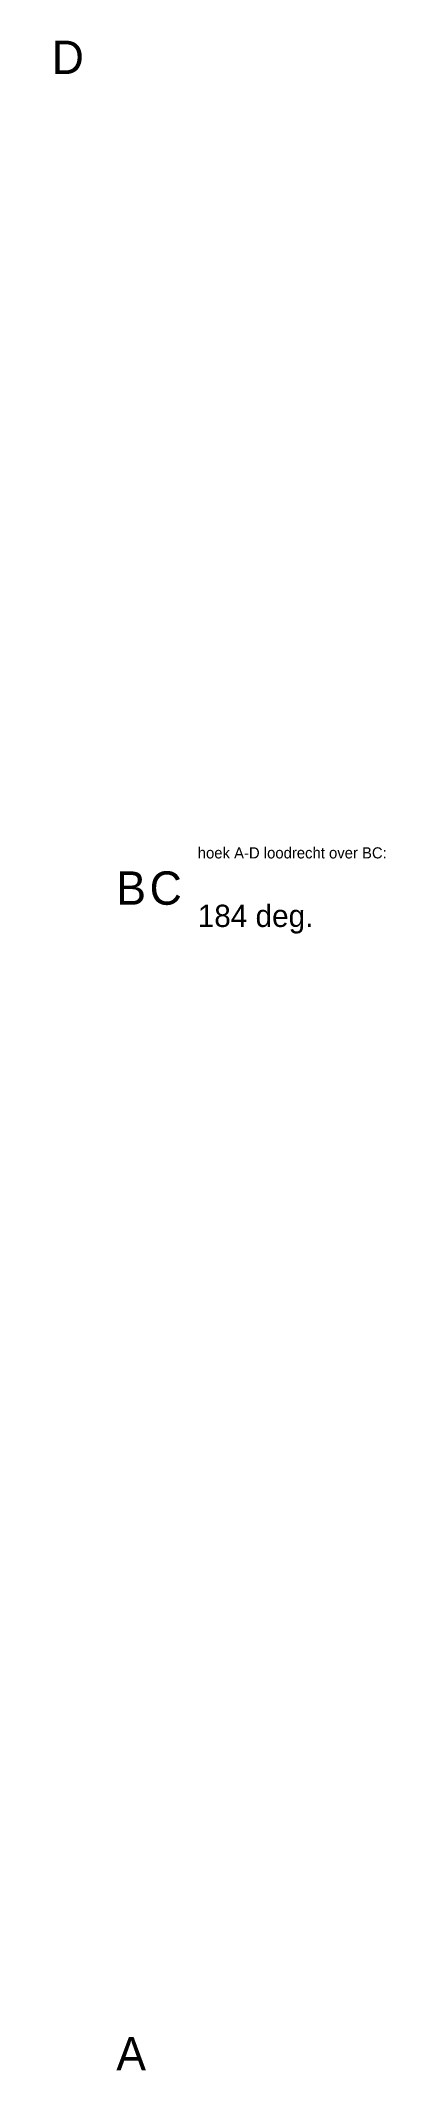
# Model space of a CAD drawing. Extents: x -8646 to 178477, y -34077 to 43180.
# Drawn here: x 174858 to 175230, y -4100 to -1909 of the extents above; entities that cross this region are included whole.
import ezdxf

# ---------------------------------------------------------------- set-up
doc = ezdxf.new("R2010")
doc.units = 0
doc.header["$MEASUREMENT"] = 0
doc.layers.add('08-text.roosters', color=7, linetype='CONTINUOUS')
doc.layers.add('81_ROOSTERS_PLINE', color=5, linetype='CONTINUOUS')

msp = doc.modelspace()

# ---------------------------------------------------------------- texts
at = {"layer": '08-text.roosters'}
for s, height, p in [('D', 36, (174869.6, -1945, -1133.9)), ('hoek A-D loodrecht over BC: ', 12, (175027.4, -2791.9)), ('B', 36, (174939.4, -2841.9)), ('C', 36, (174975.4, -2841.9)), ('184 deg.', 24, (175027.4, -2865.9)), ('A', 36, (174939.4, -4100.3, -1318.8))]:
    msp.add_text(s, height=height, dxfattribs=at).set_placement(p)

# ---------------------------------------------------------------- linework, layer by layer
at = {"layer": '81_ROOSTERS_PLINE', "extrusion": (-0.996981, -0.077642, 1.52656e-16)}
msp.add_lwpolyline([(16415.1, -1319.3), (16406.7, -1325.5), (16398.3, -1331.7), (16389.9, -1337.9), (16381.4, -1344), (16373, -1350.2), (16364.5, -1356.3), (16356.1, -1362.4), (16347.6, -1368.6), (16339.2, -1374.7), (16330.7, -1380.7), (16322.2, -1386.8), (16313.7, -1392.9), (16305.2, -1398.9), (16296.7, -1405), (16288.2, -1411), (16279.6, -1417), (16271.1, -1423), (16262.6, -1429), (16254, -1435), (16245.4, -1441), (16236.9, -1446.9), (16228.3, -1452.9), (16219.7, -1458.8), (16211.1, -1464.7), (16202.5, -1470.6), (16193.9, -1476.5), (16185.3, -1482.4), (16176.7, -1488.3), (16168, -1494.2), (16159.4, -1500), (16150.7, -1505.9), (16142.1, -1511.7), (16133.4, -1517.5), (16124.7, -1523.3), (16116, -1529.1), (16107.3, -1534.9), (16098.6, -1540.6), (16089.9, -1546.4), (16081.2, -1552.1), (16072.5, -1557.8), (16063.8, -1563.6), (16055, -1569.3), (16046.3, -1575), (16037.5, -1580.6), (16028.7, -1586.3), (16020, -1592), (16011.2, -1597.6), (16002.4, -1603.2), (15993.6, -1608.9), (15984.8, -1614.5), (15976, -1620.1), (15967.2, -1625.6), (15958.3, -1631.2), (15949.5, -1636.8), (15940.7, -1642.3), (15931.8, -1647.8), (15923, -1653.4), (15914.1, -1658.9), (15905.2, -1664.4), (15896.3, -1669.8), (15887.4, -1675.3), (15878.5, -1680.8), (15869.6, -1686.2), (15860.7, -1691.6), (15515.4, -1133.9), (16415.1, 0), (16415.1, -1319.3)], dxfattribs=at)
at = {"layer": '81_ROOSTERS_PLINE', "extrusion": (0.996981, 0.077642, 5.55112e-17)}
msp.add_lwpolyline([(-15860.7, -1691.6), (-16415.1, -2587.1), (-16415.1, -1319.3), (-16406.7, -1325.5), (-16398.3, -1331.7), (-16389.9, -1337.9), (-16381.4, -1344), (-16373, -1350.2), (-16364.5, -1356.3), (-16356.1, -1362.4), (-16347.6, -1368.6), (-16339.2, -1374.7), (-16330.7, -1380.7), (-16322.2, -1386.8), (-16313.7, -1392.9), (-16305.2, -1398.9), (-16296.7, -1405), (-16288.2, -1411), (-16279.6, -1417), (-16271.1, -1423), (-16262.6, -1429), (-16254, -1435), (-16245.4, -1441), (-16236.9, -1446.9), (-16228.3, -1452.9), (-16219.7, -1458.8), (-16211.1, -1464.7), (-16202.5, -1470.6), (-16193.9, -1476.5), (-16185.3, -1482.4), (-16176.7, -1488.3), (-16168, -1494.2), (-16159.4, -1500), (-16150.7, -1505.9), (-16142.1, -1511.7), (-16133.4, -1517.5), (-16124.7, -1523.3), (-16116, -1529.1), (-16107.3, -1534.9), (-16098.6, -1540.6), (-16089.9, -1546.4), (-16081.2, -1552.1), (-16072.5, -1557.8), (-16063.8, -1563.6), (-16055, -1569.3), (-16046.3, -1575), (-16037.5, -1580.6), (-16028.7, -1586.3), (-16020, -1592), (-16011.2, -1597.6), (-16002.4, -1603.2), (-15993.6, -1608.9), (-15984.8, -1614.5), (-15976, -1620.1), (-15967.2, -1625.6), (-15958.3, -1631.2), (-15949.5, -1636.8), (-15940.7, -1642.3), (-15931.8, -1647.8), (-15923, -1653.4), (-15914.1, -1658.9), (-15905.2, -1664.4), (-15896.3, -1669.8), (-15887.4, -1675.3), (-15878.5, -1680.8), (-15869.6, -1686.2), (-15860.7, -1691.6)], dxfattribs=at)
at = {"layer": '81_ROOSTERS_PLINE', "extrusion": (1, -5.87909e-17, -5.55112e-17)}
msp.add_lwpolyline([(-2841.9, -1319.3), (-2847.6, -1315), (-2853.3, -1310.7), (-2859, -1306.5), (-2864.7, -1302.2), (-2870.4, -1297.8), (-2876.1, -1293.5), (-2881.7, -1289.2), (-2887.4, -1284.9), (-2893.1, -1280.6), (-2898.7, -1276.2), (-2904.4, -1271.9), (-2910.1, -1267.5), (-2915.7, -1263.2), (-2921.4, -1258.8), (-2927, -1254.5), (-2932.6, -1250.1), (-2938.3, -1245.7), (-2943.9, -1241.4), (-2949.5, -1237), (-2955.2, -1232.6), (-2960.8, -1228.2), (-2966.4, -1223.8), (-2972, -1219.4), (-2977.6, -1215), (-2983.2, -1210.6), (-2988.8, -1206.2), (-2994.4, -1201.7), (-3000, -1197.3), (-3005.6, -1192.9), (-3011.1, -1188.4), (-3016.7, -1184), (-3022.3, -1179.5), (-3027.9, -1175.1), (-3033.4, -1170.6), (-3039, -1166.1), (-3044.5, -1161.7), (-3050.1, -1157.2), (-3055.6, -1152.7), (-3061.2, -1148.2), (-3066.7, -1143.7), (-3072.3, -1139.2), (-3077.8, -1134.7), (-3083.3, -1130.2), (-3088.8, -1125.7), (-3094.3, -1121.2), (-3099.9, -1116.7), (-3105.4, -1112.1), (-3110.9, -1107.6), (-3116.4, -1103.1), (-3121.9, -1098.5), (-3127.4, -1094), (-3132.8, -1089.4), (-3138.3, -1084.8), (-3143.8, -1080.3), (-3149.3, -1075.7), (-3154.7, -1071.1), (-3160.2, -1066.5), (-3165.7, -1062), (-3171.1, -1057.4), (-3176.6, -1052.8), (-3182, -1048.2), (-3187.5, -1043.6), (-3192.9, -1038.9), (-3198.3, -1034.3), (-3203.8, -1029.7), (-3209.2, -1025.1), (-3214.6, -1020.4), (-3220, -1015.8), (-3225.4, -1011.2), (-3230.9, -1006.5), (-3236.3, -1001.9), (-3241.7, -997.2), (-3247.1, -992.5), (-3252.4, -987.9), (-3257.8, -983.2), (-3263.2, -978.5), (-3268.6, -973.8), (-3274, -969.1), (-3279.3, -964.4), (-3284.7, -959.7), (-3290, -955), (-3295.4, -950.3), (-3300.8, -945.6), (-3306.1, -940.9), (-3311.4, -936.2), (-3316.8, -931.4), (-3322.1, -926.7), (-3327.4, -921.9), (-3332.8, -917.2), (-3338.1, -912.4), (-3343.4, -907.7), (-3348.7, -902.9), (-3354, -898.2), (-3359.3, -893.4), (-3364.6, -888.6), (-3369.9, -883.8), (-3375.2, -879), (-3380.5, -874.3), (-3385.7, -869.5), (-3391, -864.7), (-3396.3, -859.9), (-3401.6, -855), (-3406.8, -850.2), (-3412.1, -845.4), (-3417.3, -840.6), (-3422.6, -835.7), (-3427.8, -830.9), (-3433, -826.1), (-3438.3, -821.2), (-3443.5, -816.4), (-3448.7, -811.5), (-3453.9, -806.7), (-3459.2, -801.8), (-3464.4, -796.9), (-3469.6, -792), (-3474.8, -787.2), (-3480, -782.3), (-3485.2, -777.4), (-3490.3, -772.5), (-3495.5, -767.6), (-3500.7, -762.7), (-3505.9, -757.8), (-3511, -752.9), (-3516.2, -747.9), (-3521.4, -743), (-3526.5, -738.1), (-3531.7, -733.1), (-3536.8, -728.2), (-2841.9, 0), (-2841.9, -1319.3)], dxfattribs=at)
at = {"layer": '81_ROOSTERS_PLINE', "extrusion": (1, -8.65464e-17, -2.498e-16)}
msp.add_lwpolyline([(-3536.8, -728.2), (-4100.3, -1318.8), (-2841.9, -2587.1), (-2841.9, -1319.3), (-2847.6, -1315), (-2853.3, -1310.7), (-2859, -1306.5), (-2864.7, -1302.2), (-2870.4, -1297.8), (-2876.1, -1293.5), (-2881.7, -1289.2), (-2887.4, -1284.9), (-2893.1, -1280.6), (-2898.7, -1276.2), (-2904.4, -1271.9), (-2910.1, -1267.5), (-2915.7, -1263.2), (-2921.4, -1258.8), (-2927, -1254.5), (-2932.6, -1250.1), (-2938.3, -1245.7), (-2943.9, -1241.4), (-2949.5, -1237), (-2955.2, -1232.6), (-2960.8, -1228.2), (-2966.4, -1223.8), (-2972, -1219.4), (-2977.6, -1215), (-2983.2, -1210.6), (-2988.8, -1206.2), (-2994.4, -1201.7), (-3000, -1197.3), (-3005.6, -1192.9), (-3011.1, -1188.4), (-3016.7, -1184), (-3022.3, -1179.5), (-3027.9, -1175.1), (-3033.4, -1170.6), (-3039, -1166.1), (-3044.5, -1161.7), (-3050.1, -1157.2), (-3055.6, -1152.7), (-3061.2, -1148.2), (-3066.7, -1143.7), (-3072.3, -1139.2), (-3077.8, -1134.7), (-3083.3, -1130.2), (-3088.8, -1125.7), (-3094.3, -1121.2), (-3099.9, -1116.7), (-3105.4, -1112.1), (-3110.9, -1107.6), (-3116.4, -1103.1), (-3121.9, -1098.5), (-3127.4, -1094), (-3132.8, -1089.4), (-3138.3, -1084.8), (-3143.8, -1080.3), (-3149.3, -1075.7), (-3154.7, -1071.1), (-3160.2, -1066.5), (-3165.7, -1062), (-3171.1, -1057.4), (-3176.6, -1052.8), (-3182, -1048.2), (-3187.5, -1043.6), (-3192.9, -1038.9), (-3198.3, -1034.3), (-3203.8, -1029.7), (-3209.2, -1025.1), (-3214.6, -1020.4), (-3220, -1015.8), (-3225.4, -1011.2), (-3230.9, -1006.5), (-3236.3, -1001.9), (-3241.7, -997.2), (-3247.1, -992.5), (-3252.4, -987.9), (-3257.8, -983.2), (-3263.2, -978.5), (-3268.6, -973.8), (-3274, -969.1), (-3279.3, -964.4), (-3284.7, -959.7), (-3290, -955), (-3295.4, -950.3), (-3300.8, -945.6), (-3306.1, -940.9), (-3311.4, -936.2), (-3316.8, -931.4), (-3322.1, -926.7), (-3327.4, -921.9), (-3332.8, -917.2), (-3338.1, -912.4), (-3343.4, -907.7), (-3348.7, -902.9), (-3354, -898.2), (-3359.3, -893.4), (-3364.6, -888.6), (-3369.9, -883.8), (-3375.2, -879), (-3380.5, -874.3), (-3385.7, -869.5), (-3391, -864.7), (-3396.3, -859.9), (-3401.6, -855), (-3406.8, -850.2), (-3412.1, -845.4), (-3417.3, -840.6), (-3422.6, -835.7), (-3427.8, -830.9), (-3433, -826.1), (-3438.3, -821.2), (-3443.5, -816.4), (-3448.7, -811.5), (-3453.9, -806.7), (-3459.2, -801.8), (-3464.4, -796.9), (-3469.6, -792), (-3474.8, -787.2), (-3480, -782.3), (-3485.2, -777.4), (-3490.3, -772.5), (-3495.5, -767.6), (-3500.7, -762.7), (-3505.9, -757.8), (-3511, -752.9), (-3516.2, -747.9), (-3521.4, -743), (-3526.5, -738.1), (-3531.7, -733.1), (-3536.8, -728.2)], dxfattribs=at)

msp.set_redraw_order([(e.dxf.handle, doc.entitydb.next_handle()) for e in msp.query("TEXT MTEXT ATTDEF DIMENSION ARC_DIMENSION")])  # texts and dimensions are drawn at this point

doc.saveas('drawing.dxf')
